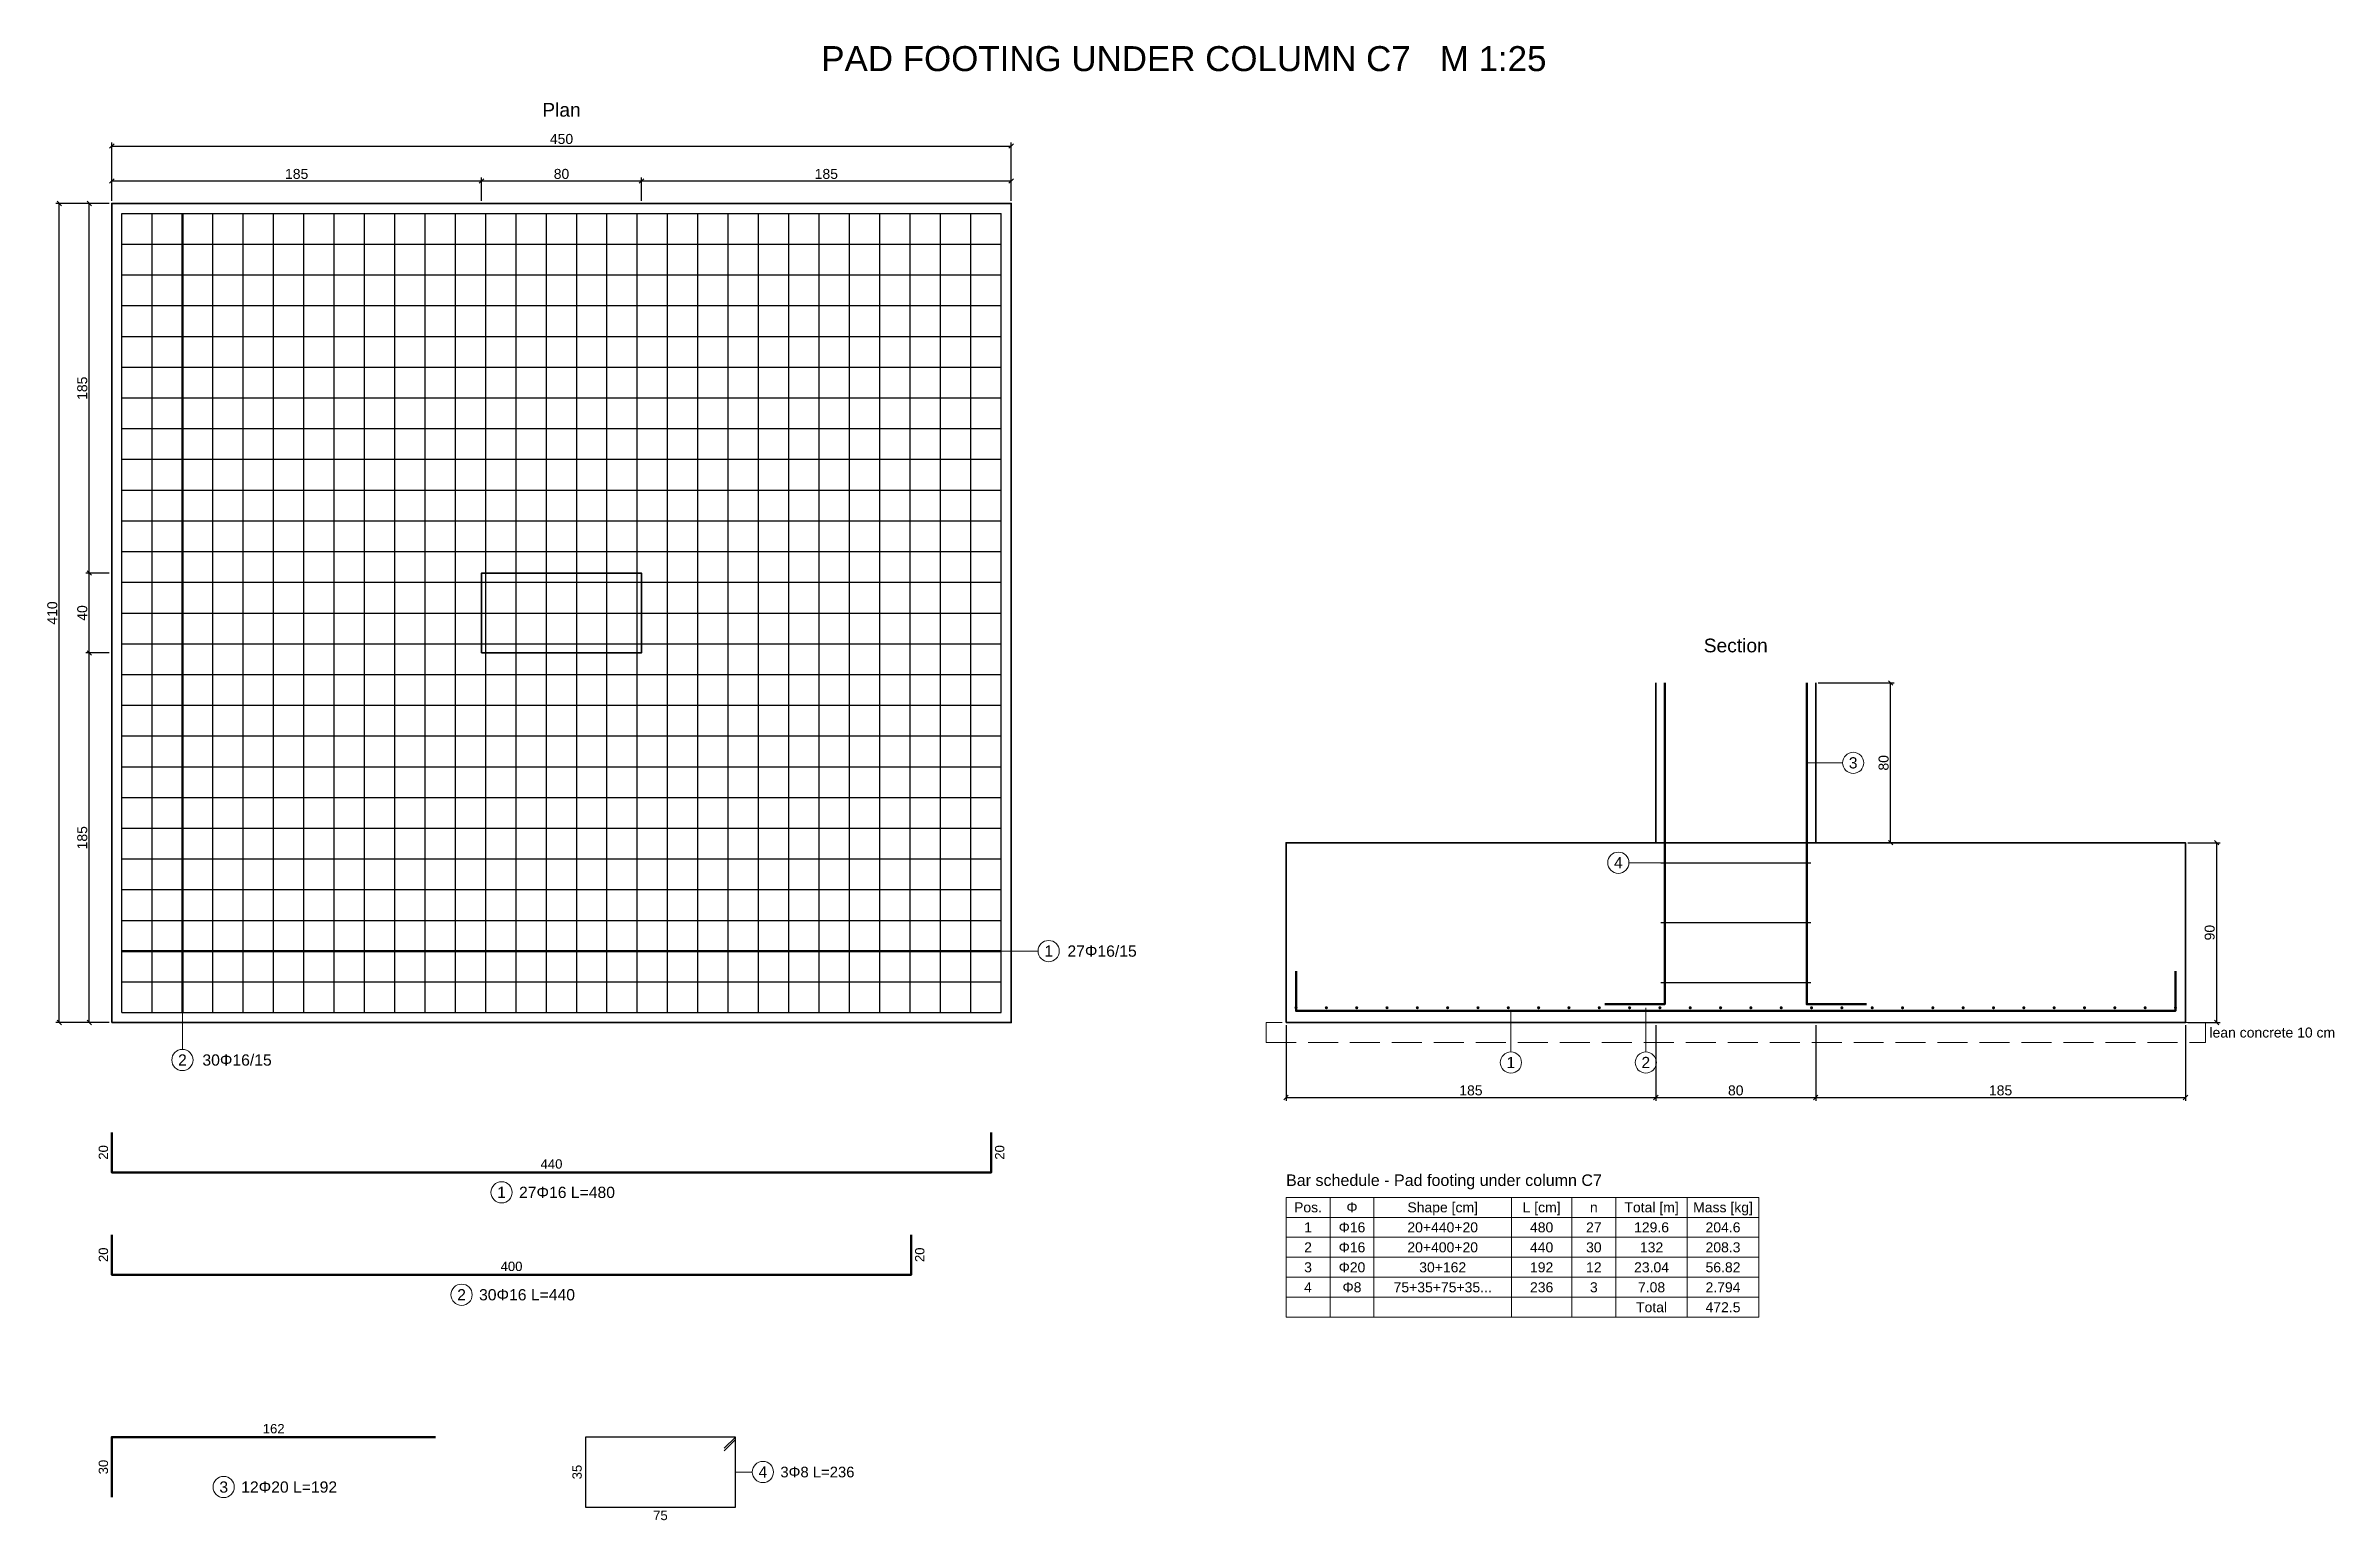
# Model space of a CAD drawing. Header units: millimetres. Extents: x -455 to 11942, y -2742 to 3320.
# Drawn here: x 7751 to 8896, y -2158 to -1420 of the extents above; entities that cross this region are included whole.
import ezdxf
from ezdxf.enums import TextEntityAlignment as Align

# ---------------------------------------------------------------- set-up
doc = ezdxf.new("R2010")
doc.units = ezdxf.units.MM
doc.linetypes.add('RC_DASHED', pattern=[21, 15, -6])
for name, color, linetype, lineweight in [('D-BARS', 1, 'Continuous', 50), ('D-CONCRETE', 7, 'Continuous', 35), ('D-DIM', 3, 'Continuous', 18), ('D-HIDDEN', 8, 'RC_DASHED', 13), ('D-LINKS', 5, 'Continuous', 25), ('D-TEXT', 7, 'Continuous', 18)]:
    doc.layers.add(name, color=color, linetype=linetype, lineweight=lineweight)
doc.styles.add('RC_TEXT', font='arial.ttf')
doc.dimstyles.new('RC_D25', dxfattribs={"dimtxt": 5, "dimasz": 2.25, "dimexe": 1.75, "dimexo": 1.25, "dimgap": 1, "dimtad": 1, "dimdec": 1, "dimdsep": 46, "dimtxsty": 'RC_TEXT', "dimblk": 'OBLIQUE', "dimcen": 2.5, "dimclrd": 3, "dimclre": 3, "dimclrt": 3, "dimazin": 3, "dimtfac": 1, "dimtmove": 2, "dimatfit": 3})

msp = doc.modelspace()

# ---------------------------------------------------------------- texts
at = {"layer": 'D-TEXT', "style": 'RC_TEXT'}
for s, height, p in [('PAD FOOTING UNDER COLUMN C7   M 1:25', 12.5, (8320.88, -1426.02)), ('Plan', 6.875, (8009.49, -1451.64)), ('Section', 6.875, (8596.99, -1719.77)), ('3', 5.62, (8655.74, -1778.52)), ('4', 5.62, (8538.24, -1828.52)), ('1', 5.62, (8253.24, -1872.75)), ('2', 5.62, (7819.84, -1927.27)), ('1', 5.62, (8484.49, -1928.52)), ('2', 5.62, (8551.99, -1928.52)), ('440', 4.688, (8004.49, -1979.3)), ('1', 5.62, (7979.49, -1993.52)), ('Pos.', 5, (8382.99, -2001.02)), ('Φ', 5, (8404.99, -2001.02)), ('Shape [cm]', 5, (8450.37, -2001.02)), ('L [cm]', 5, (8499.87, -2001.02)), ('n', 5, (8525.99, -2001.02)), ('Total [m]', 5, (8554.87, -2001.02)), ('Mass [kg]', 5, (8590.62, -2001.02)), ('1', 5, (8382.99, -2011.02)), ('Φ16', 5, (8404.99, -2011.02)), ('20+440+20', 5, (8450.37, -2011.02)), ('480', 5, (8499.87, -2011.02)), ('27', 5, (8525.99, -2011.02)), ('129.6', 5, (8554.87, -2011.02)), ('204.6', 5, (8590.62, -2011.02)), ('2', 5, (8382.99, -2021.02)), ('Φ16', 5, (8404.99, -2021.02)), ('20+400+20', 5, (8450.37, -2021.02)), ('440', 5, (8499.87, -2021.02)), ('30', 5, (8525.99, -2021.02)), ('132', 5, (8554.87, -2021.02)), ('208.3', 5, (8590.62, -2021.02)), ('400', 4.688, (7984.49, -2030.55)), ('3', 5, (8382.99, -2031.02)), ('Φ20', 5, (8404.99, -2031.02)), ('30+162', 5, (8450.37, -2031.02)), ('192', 5, (8499.87, -2031.02)), ('12', 5, (8525.99, -2031.02)), ('23.04', 5, (8554.87, -2031.02)), ('56.82', 5, (8590.62, -2031.02)), ('2', 5.62, (7959.49, -2044.77)), ('4', 5, (8382.99, -2041.02)), ('Φ8', 5, (8404.99, -2041.02)), ('75+35+75+35...', 5, (8450.37, -2041.02)), ('236', 5, (8499.87, -2041.02)), ('3', 5, (8525.99, -2041.02)), ('Total', 5, (8554.87, -2051.02)), ('7.08', 5, (8554.87, -2041.02)), ('472.5', 5, (8590.62, -2051.02)), ('2.794', 5, (8590.62, -2041.02)), ('162', 4.688, (7865.49, -2111.8)), ('3', 5.62, (7840.49, -2141.02)), ('4', 5.62, (8110.24, -2133.52)), ('75', 4.688, (8058.99, -2155.24))]:
    msp.add_text(s, height=height, dxfattribs=at).set_placement(p, align=Align.MIDDLE_CENTER)
for s, height, p in [('27Φ16/15', 5.625, (8262.62, -1872.75)), ('lean concrete 10 cm', 5, (8833.99, -1913.52)), ('30Φ16/15', 5.625, (7829.84, -1927.27)), ('27Φ16 L=480', 5.625, (7988.24, -1993.52)), ('30Φ16 L=440', 5.625, (7968.24, -2044.77)), ('12Φ20 L=192', 5.625, (7849.24, -2141.02)), ('3Φ8 L=236', 5.312, (8118.99, -2133.52))]:
    msp.add_text(s, height=height, dxfattribs=at).set_placement(p, align=Align.MIDDLE_LEFT)
for s, rotation, p in [('20', -270, (7780.27, -1973.52)), ('20', 90, (8228.71, -1973.52)), ('20', -270, (7780.27, -2024.77)), ('20', 90, (8188.71, -2024.77)), ('30', 90, (7780.27, -2131.02)), ('35', 90, (8017.27, -2133.52))]:
    msp.add_text(s, height=4.688, rotation=rotation, dxfattribs=at).set_placement(p, align=Align.MIDDLE_CENTER)
msp.add_text('Bar schedule - Pad footing under column C7', height=5.75, dxfattribs=at).set_placement((8371.99, -1992.02), align=Align.BOTTOM_LEFT)

# ---------------------------------------------------------------- blocks, each defined once
blk = doc.blocks.new('_Oblique')
at = {"color": 0, "linetype": 'ByBlock', "lineweight": -2}
blk.add_line((-0.5, -0.5), (0.5, 0.5), dxfattribs=at)

# ---------------------------------------------------------------- dimensions: what is measured, and where the dimension line sits
at = {"layer": 'D-DIM'}
for base, p1, p2 in [((7784.49, -1469.77), (7784.49, -1498.52), (8234.49, -1498.52)), ((7784.49, -1487.27), (7784.49, -1498.52), (7969.49, -1498.52)), ((7969.49, -1487.27), (7969.49, -1498.52), (8049.49, -1498.52)), ((8049.49, -1487.27), (8049.49, -1498.52), (8234.49, -1498.52)), ((8371.99, -1946.02), (8371.99, -1908.52), (8556.99, -1908.52)), ((8556.99, -1946.02), (8556.99, -1908.52), (8636.99, -1908.52)), ((8636.99, -1946.02), (8636.99, -1908.52), (8821.99, -1908.52))]:
    msp.add_linear_dim(base=base, p1=p1, p2=p2, dimstyle='RC_D25', dxfattribs=at).render()
for base, p1, p2 in [((7758.24, -1908.52), (7784.49, -1908.52), (7784.49, -1498.52)), ((7773.24, -1683.52), (7784.49, -1683.52), (7784.49, -1498.52)), ((7773.24, -1723.52), (7784.49, -1723.52), (7784.49, -1683.52)), ((7773.24, -1908.52), (7784.49, -1908.52), (7784.49, -1723.52)), ((8674.49, -1818.52), (8636.99, -1818.52), (8636.99, -1738.52)), ((8837.62, -1908.52), (8821.99, -1908.52), (8821.99, -1818.52))]:
    msp.add_linear_dim(base=base, p1=p1, p2=p2, angle=90, dimstyle='RC_D25', dxfattribs=at).render()

# ---------------------------------------------------------------- hatches: boundary and pattern name
at = {"layer": 'D-BARS'}
h = msp.add_hatch(color=7, dxfattribs=at)
h.dxf.hatch_style = 1
edge = h.paths.add_edge_path()
edge.add_arc((8376.99, -1901.12), 0.8, 0, 360)
h = msp.add_hatch(color=7, dxfattribs=at)
h.dxf.hatch_style = 1
edge = h.paths.add_edge_path()
edge.add_arc((8392.16, -1901.12), 0.8, 0, 360)
h = msp.add_hatch(color=7, dxfattribs=at)
h.dxf.hatch_style = 1
edge = h.paths.add_edge_path()
edge.add_arc((8407.34, -1901.12), 0.8, 0, 360)
h = msp.add_hatch(color=7, dxfattribs=at)
h.dxf.hatch_style = 1
edge = h.paths.add_edge_path()
edge.add_arc((8422.51, -1901.12), 0.8, 0, 360)
h = msp.add_hatch(color=7, dxfattribs=at)
h.dxf.hatch_style = 1
edge = h.paths.add_edge_path()
edge.add_arc((8437.68, -1901.12), 0.8, 0, 360)
h = msp.add_hatch(color=7, dxfattribs=at)
h.dxf.hatch_style = 1
edge = h.paths.add_edge_path()
edge.add_arc((8452.85, -1901.12), 0.8, 0, 360)
h = msp.add_hatch(color=7, dxfattribs=at)
h.dxf.hatch_style = 1
edge = h.paths.add_edge_path()
edge.add_arc((8468.03, -1901.12), 0.8, 0, 360)
h = msp.add_hatch(color=7, dxfattribs=at)
h.dxf.hatch_style = 1
edge = h.paths.add_edge_path()
edge.add_arc((8483.2, -1901.12), 0.8, 0, 360)
h = msp.add_hatch(color=7, dxfattribs=at)
h.dxf.hatch_style = 1
edge = h.paths.add_edge_path()
edge.add_arc((8498.37, -1901.12), 0.8, 0, 360)
h = msp.add_hatch(color=7, dxfattribs=at)
h.dxf.hatch_style = 1
edge = h.paths.add_edge_path()
edge.add_arc((8513.54, -1901.12), 0.8, 0, 360)
h = msp.add_hatch(color=7, dxfattribs=at)
h.dxf.hatch_style = 1
edge = h.paths.add_edge_path()
edge.add_arc((8528.72, -1901.12), 0.8, 0, 360)
h = msp.add_hatch(color=7, dxfattribs=at)
h.dxf.hatch_style = 1
edge = h.paths.add_edge_path()
edge.add_arc((8543.89, -1901.12), 0.8, 0, 360)
h = msp.add_hatch(color=7, dxfattribs=at)
h.dxf.hatch_style = 1
edge = h.paths.add_edge_path()
edge.add_arc((8559.06, -1901.12), 0.8, 0, 360)
h = msp.add_hatch(color=7, dxfattribs=at)
h.dxf.hatch_style = 1
edge = h.paths.add_edge_path()
edge.add_arc((8574.23, -1901.12), 0.8, 0, 360)
h = msp.add_hatch(color=7, dxfattribs=at)
h.dxf.hatch_style = 1
edge = h.paths.add_edge_path()
edge.add_arc((8589.41, -1901.12), 0.8, 0, 360)
h = msp.add_hatch(color=7, dxfattribs=at)
h.dxf.hatch_style = 1
edge = h.paths.add_edge_path()
edge.add_arc((8604.58, -1901.12), 0.8, 0, 360)
h = msp.add_hatch(color=7, dxfattribs=at)
h.dxf.hatch_style = 1
edge = h.paths.add_edge_path()
edge.add_arc((8619.75, -1901.12), 0.8, 0, 360)
h = msp.add_hatch(color=7, dxfattribs=at)
h.dxf.hatch_style = 1
edge = h.paths.add_edge_path()
edge.add_arc((8634.92, -1901.12), 0.8, 0, 360)
h = msp.add_hatch(color=7, dxfattribs=at)
h.dxf.hatch_style = 1
edge = h.paths.add_edge_path()
edge.add_arc((8650.1, -1901.12), 0.8, 0, 360)
h = msp.add_hatch(color=7, dxfattribs=at)
h.dxf.hatch_style = 1
edge = h.paths.add_edge_path()
edge.add_arc((8665.27, -1901.12), 0.8, 0, 360)
h = msp.add_hatch(color=7, dxfattribs=at)
h.dxf.hatch_style = 1
edge = h.paths.add_edge_path()
edge.add_arc((8680.44, -1901.12), 0.8, 0, 360)
h = msp.add_hatch(color=7, dxfattribs=at)
h.dxf.hatch_style = 1
edge = h.paths.add_edge_path()
edge.add_arc((8695.61, -1901.12), 0.8, 0, 360)
h = msp.add_hatch(color=7, dxfattribs=at)
h.dxf.hatch_style = 1
edge = h.paths.add_edge_path()
edge.add_arc((8710.78, -1901.12), 0.8, 0, 360)
h = msp.add_hatch(color=7, dxfattribs=at)
h.dxf.hatch_style = 1
edge = h.paths.add_edge_path()
edge.add_arc((8725.96, -1901.12), 0.8, 0, 360)
h = msp.add_hatch(color=7, dxfattribs=at)
h.dxf.hatch_style = 1
edge = h.paths.add_edge_path()
edge.add_arc((8741.13, -1901.12), 0.8, 0, 360)
h = msp.add_hatch(color=7, dxfattribs=at)
h.dxf.hatch_style = 1
edge = h.paths.add_edge_path()
edge.add_arc((8756.3, -1901.12), 0.8, 0, 360)
h = msp.add_hatch(color=7, dxfattribs=at)
h.dxf.hatch_style = 1
edge = h.paths.add_edge_path()
edge.add_arc((8771.47, -1901.12), 0.8, 0, 360)
h = msp.add_hatch(color=7, dxfattribs=at)
h.dxf.hatch_style = 1
edge = h.paths.add_edge_path()
edge.add_arc((8786.65, -1901.12), 0.8, 0, 360)
h = msp.add_hatch(color=7, dxfattribs=at)
h.dxf.hatch_style = 1
edge = h.paths.add_edge_path()
edge.add_arc((8801.82, -1901.12), 0.8, 0, 360)
h = msp.add_hatch(color=7, dxfattribs=at)
h.dxf.hatch_style = 1
edge = h.paths.add_edge_path()
edge.add_arc((8816.99, -1901.12), 0.8, 0, 360)

# ---------------------------------------------------------------- linework, layer by layer
for p, q in [((7819.84, -1903.52), (7819.84, -1503.52)), ((7789.49, -1872.75), (8229.49, -1872.75))]:
    msp.add_line(p, q, dxfattribs=at)
for points in [[(8531.49, -1899.32), (8561.49, -1899.32), (8561.49, -1738.52)], [(8662.49, -1899.32), (8632.49, -1899.32), (8632.49, -1738.52)], [(8376.99, -1882.72), (8376.99, -1902.72), (8816.99, -1902.72), (8816.99, -1882.72)], [(7784.49, -1963.52), (7784.49, -1983.52), (8224.49, -1983.52), (8224.49, -1963.52)], [(7784.49, -2014.77), (7784.49, -2034.77), (8184.49, -2034.77), (8184.49, -2014.77)], [(7784.49, -2146.02), (7784.49, -2116.02), (7946.49, -2116.02)]]:
    msp.add_lwpolyline(points, dxfattribs=at)
at = {"layer": 'D-CONCRETE'}
for p, q in [((8556.99, -1818.52), (8556.99, -1738.52)), ((8636.99, -1818.52), (8636.99, -1738.52))]:
    msp.add_line(p, q, dxfattribs=at)
for points in [[(7784.49, -1908.52), (8234.49, -1908.52), (8234.49, -1498.52), (7784.49, -1498.52)], [(7969.49, -1723.52), (8049.49, -1723.52), (8049.49, -1683.52), (7969.49, -1683.52)], [(8371.99, -1908.52), (8821.99, -1908.52), (8821.99, -1818.52), (8371.99, -1818.52)]]:
    msp.add_lwpolyline(points, close=True, dxfattribs=at)
at = {"layer": 'D-HIDDEN'}
msp.add_lwpolyline([(8361.99, -1918.52), (8831.99, -1918.52), (8831.99, -1908.52), (8361.99, -1908.52)], close=True, dxfattribs=at)
at = {"layer": 'D-LINKS'}
for p, q in [((7789.49, -1503.52), (8229.49, -1503.52)), ((7789.49, -1903.52), (7789.49, -1503.52)), ((7804.66, -1903.52), (7804.66, -1503.52)), ((7835.01, -1903.52), (7835.01, -1503.52)), ((7850.18, -1903.52), (7850.18, -1503.52)), ((7865.35, -1903.52), (7865.35, -1503.52)), ((7880.53, -1903.52), (7880.53, -1503.52)), ((7895.7, -1903.52), (7895.7, -1503.52)), ((7910.87, -1903.52), (7910.87, -1503.52)), ((7926.04, -1903.52), (7926.04, -1503.52)), ((7941.22, -1903.52), (7941.22, -1503.52)), ((7956.39, -1903.52), (7956.39, -1503.52)), ((7971.56, -1903.52), (7971.56, -1503.52)), ((7986.73, -1903.52), (7986.73, -1503.52)), ((8001.91, -1903.52), (8001.91, -1503.52)), ((8017.08, -1903.52), (8017.08, -1503.52)), ((8032.25, -1903.52), (8032.25, -1503.52)), ((8047.42, -1903.52), (8047.42, -1503.52)), ((8062.6, -1903.52), (8062.6, -1503.52)), ((8077.77, -1903.52), (8077.77, -1503.52)), ((8092.94, -1903.52), (8092.94, -1503.52)), ((8108.11, -1903.52), (8108.11, -1503.52)), ((8123.28, -1903.52), (8123.28, -1503.52)), ((8138.46, -1903.52), (8138.46, -1503.52)), ((8153.63, -1903.52), (8153.63, -1503.52)), ((8168.8, -1903.52), (8168.8, -1503.52)), ((8183.97, -1903.52), (8183.97, -1503.52)), ((8199.15, -1903.52), (8199.15, -1503.52)), ((8214.32, -1903.52), (8214.32, -1503.52)), ((8229.49, -1903.52), (8229.49, -1503.52)), ((7789.49, -1518.9), (8229.49, -1518.9)), ((7789.49, -1534.29), (8229.49, -1534.29)), ((7789.49, -1549.67), (8229.49, -1549.67)), ((7789.49, -1565.06), (8229.49, -1565.06)), ((7789.49, -1580.44), (8229.49, -1580.44)), ((7789.49, -1595.82), (8229.49, -1595.82)), ((7789.49, -1611.21), (8229.49, -1611.21)), ((7789.49, -1626.59), (8229.49, -1626.59)), ((7789.49, -1641.98), (8229.49, -1641.98)), ((7789.49, -1657.36), (8229.49, -1657.36)), ((7789.49, -1672.75), (8229.49, -1672.75)), ((7789.49, -1688.13), (8229.49, -1688.13)), ((7789.49, -1703.52), (8229.49, -1703.52)), ((7789.49, -1718.9), (8229.49, -1718.9)), ((7789.49, -1734.29), (8229.49, -1734.29)), ((7789.49, -1749.67), (8229.49, -1749.67)), ((7789.49, -1765.06), (8229.49, -1765.06)), ((7789.49, -1780.44), (8229.49, -1780.44)), ((7789.49, -1795.82), (8229.49, -1795.82)), ((7789.49, -1811.21), (8229.49, -1811.21)), ((7789.49, -1826.59), (8229.49, -1826.59)), ((8559.49, -1828.52), (8634.49, -1828.52)), ((7789.49, -1841.98), (8229.49, -1841.98)), ((7789.49, -1857.36), (8229.49, -1857.36)), ((8559.49, -1858.52), (8634.49, -1858.52)), ((7789.49, -1888.13), (8229.49, -1888.13)), ((8559.49, -1888.52), (8634.49, -1888.52)), ((7789.49, -1903.52), (8229.49, -1903.52)), ((8096.49, -2116.02), (8090.89, -2121.62)), ((8096.49, -2117.22), (8090.89, -2122.82))]:
    msp.add_line(p, q, dxfattribs=at)
msp.add_lwpolyline([(8021.49, -2151.02), (8096.49, -2151.02), (8096.49, -2116.02), (8021.49, -2116.02)], close=True, dxfattribs=at)
at = {"layer": 'D-TEXT'}
for p, q in [((8650.43, -1778.52), (8632.49, -1778.52)), ((8543.55, -1828.52), (8559.49, -1828.52)), ((8247.93, -1872.75), (8229.49, -1872.75)), ((7819.84, -1921.95), (7819.84, -1903.52)), ((8484.49, -1923.2), (8484.49, -1902.72)), ((8551.99, -1923.2), (8551.99, -1901.12)), ((8371.99, -1996.02), (8608.49, -1996.02)), ((8371.99, -1996.02), (8371.99, -2056.02)), ((8393.99, -1996.02), (8393.99, -2056.02)), ((8415.99, -1996.02), (8415.99, -2056.02)), ((8484.74, -1996.02), (8484.74, -2056.02)), ((8514.99, -1996.02), (8514.99, -2056.02)), ((8536.99, -1996.02), (8536.99, -2056.02)), ((8572.74, -1996.02), (8572.74, -2056.02)), ((8608.49, -1996.02), (8608.49, -2056.02)), ((8371.99, -2006.02), (8608.49, -2006.02)), ((8371.99, -2016.02), (8608.49, -2016.02)), ((8371.99, -2026.02), (8608.49, -2026.02)), ((8371.99, -2036.02), (8608.49, -2036.02)), ((8371.99, -2046.02), (8608.49, -2046.02)), ((8371.99, -2056.02), (8608.49, -2056.02)), ((8104.93, -2133.52), (8096.49, -2133.52))]:
    msp.add_line(p, q, dxfattribs=at)
for centre in [(8655.74, -1778.52), (8538.24, -1828.52), (8253.24, -1872.75), (7819.84, -1927.27), (8484.49, -1928.52), (8551.99, -1928.52), (7979.49, -1993.52), (7959.49, -2044.77), (8110.24, -2133.52), (7840.49, -2141.02)]:
    msp.add_circle(centre, 5.31, dxfattribs=at)

msp.set_redraw_order([(e.dxf.handle, doc.entitydb.next_handle()) for e in msp.query("TEXT MTEXT ATTDEF DIMENSION ARC_DIMENSION")])  # texts and dimensions are drawn at this point

doc.saveas('drawing.dxf')
